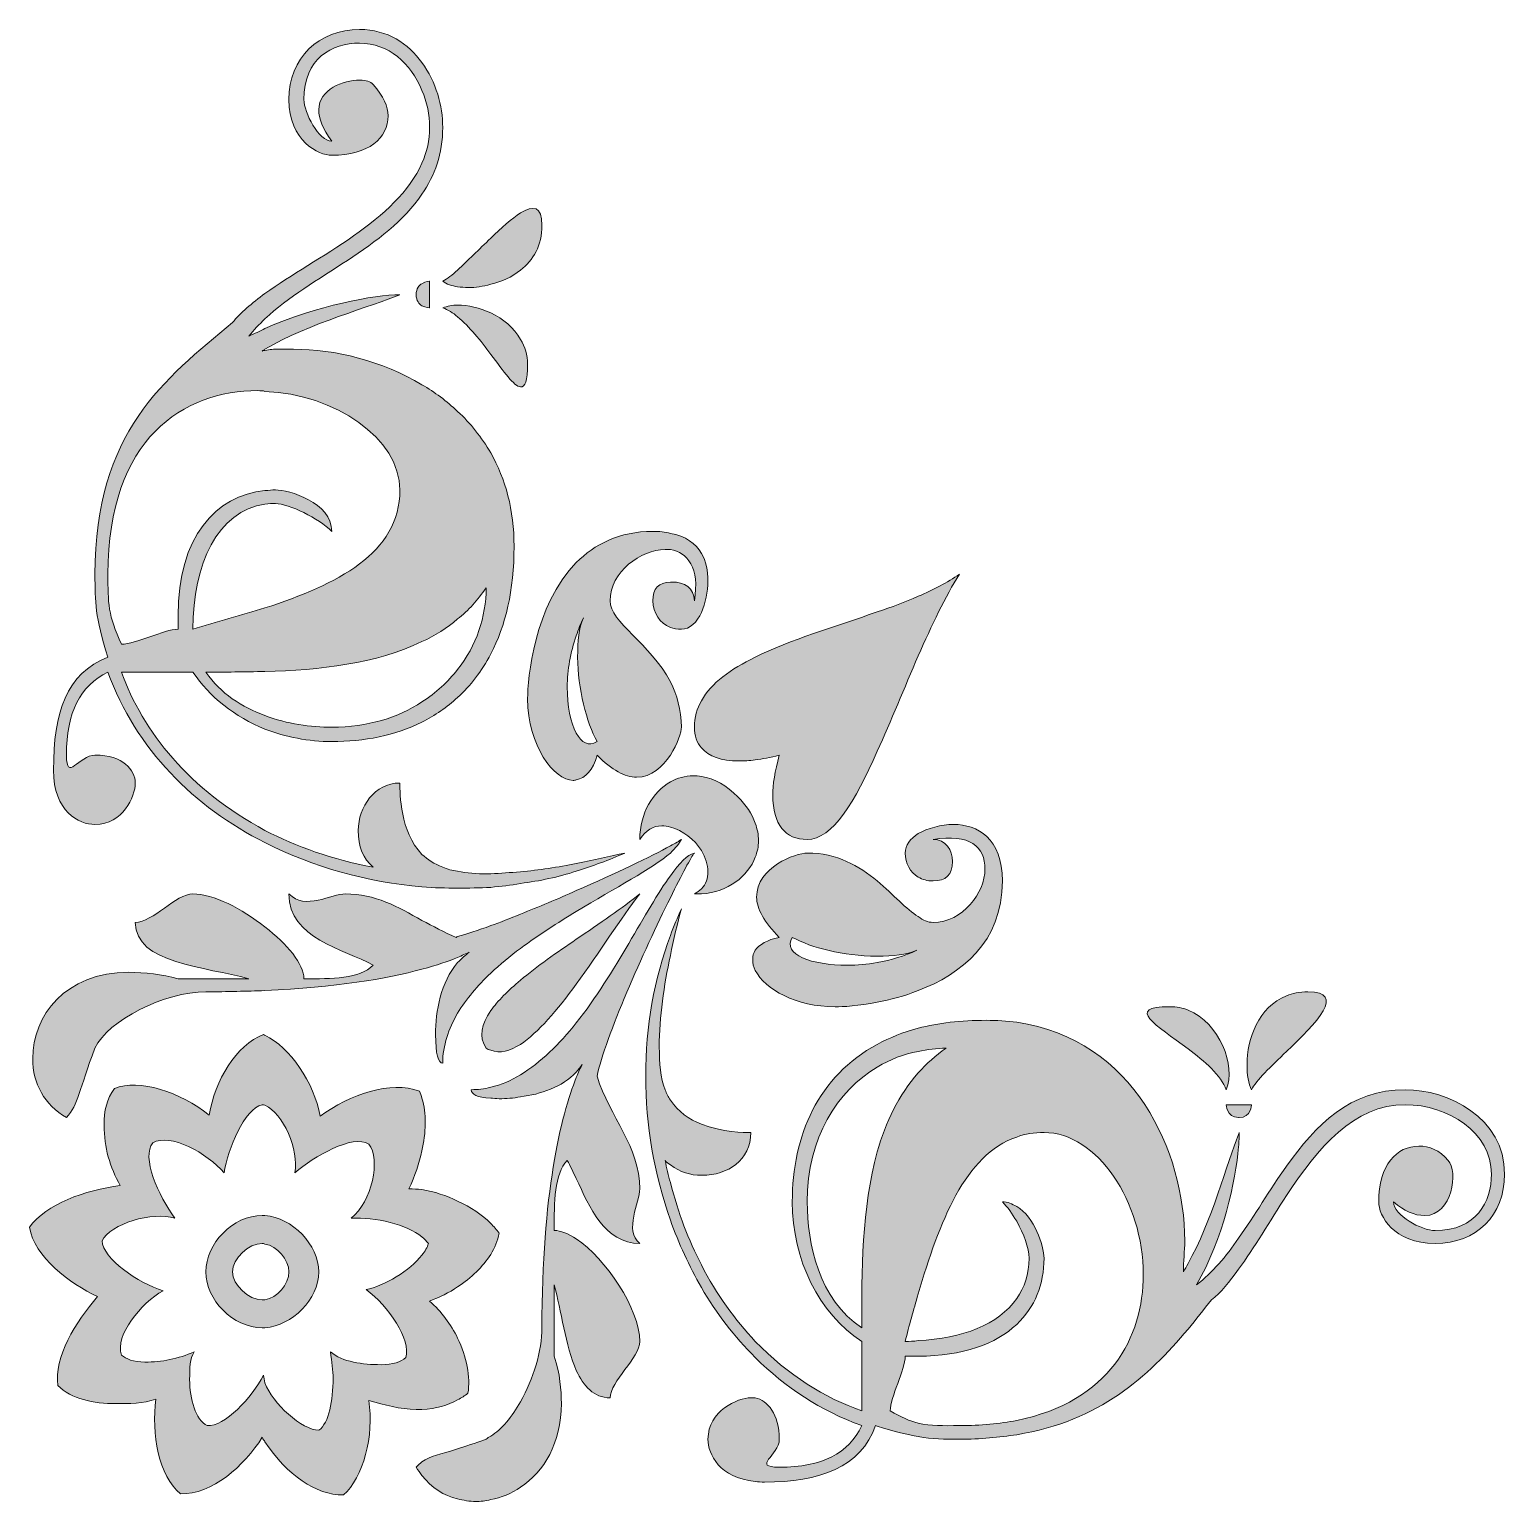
# Model space of a CAD drawing. Header units: inches. Extents: x -312 to 907, y -188 to 1029.
import ezdxf

# ---------------------------------------------------------------- set-up
doc = ezdxf.new("R2010")
doc.units = ezdxf.units.IN
doc.header["$MEASUREMENT"] = 0
doc.layers.add('图层 1', color=7, linetype='Continuous')

# ---------------------------------------------------------------- blocks, each defined once
blk = doc.blocks.new('block 2')
at = {"layer": '图层 1', "true_color": 0xffffff}
h = blk.add_hatch(color=7, dxfattribs=at)
h.dxf.hatch_style = 2
edge = h.paths.add_edge_path()
edge.add_spline(control_points=[(-258.3, 371.7), (-235.2, 371.7), (-225, 394.7), (-225, 406), (-225, 416.7), (-235.2, 429.1), (-258.3, 429.1), (-271.7, 429.1), (-281.9, 406), (-281.9, 429.1), (-281.9, 464.5), (-270.6, 486.5), (-247.6, 497.8), (-224.5, 433.9), (-176.2, 386.2), (-117.7, 356.7), (-77.5, 336.3), (-33, 323.9), (12.1, 320.2), (22.3, 319.1), (32, 319.1), (41.6, 319.1), (50.7, 319.1), (59.8, 319.1), (69, 319.6), (77.5, 320.7), (85.6, 321.2), (93.6, 322.9), (109.7, 325), (124.8, 328.2), (139.8, 333), (153.2, 337.3), (166.6, 342.2), (180, 348.1), (167.7, 345.4), (154.3, 342.2), (139.8, 339.5), (124.8, 336.3), (108.7, 334.1), (93.6, 332.5), (85.1, 332), (77, 331.4), (69, 330.9), (67.9, 330.9), (67.4, 330.9), (66.3, 330.9), (57.2, 330.9), (49.1, 331.4), (41.6, 333), (37.3, 333.6), (33, 334.7), (29.3, 336.3), (22.3, 339), (16.9, 342.7), (12.1, 347), (-6.1, 366.3), (-6.1, 396.9), (-6.1, 406), (-27.1, 406), (-40.5, 386.2), (-40.5, 366.8), (-40.5, 353.4), (-36.7, 343.2), (-28.1, 336.3), (-61.9, 342.7), (-92, 353.4), (-117.7, 366.8), (-180, 400.1), (-219.1, 448.9), (-236.3, 497.8), (-236.3, 497.8), (-177.3, 497.8), (-177.3, 497.8), (-163.9, 477.4), (-142.4, 460.7), (-117.7, 450.5), (-100.6, 444.1), (-81.8, 440.3), (-62.5, 440.3), (-35.6, 440.3), (-9.9, 445.2), (12.1, 456.4), (22.8, 461.8), (33, 468.8), (41.6, 476.8), (52.3, 486.5), (61.5, 498.3), (69, 512.8), (81.3, 535.8), (88.3, 565.3), (88.3, 601.8), (88.3, 631.9), (81.3, 657.6), (69, 679.1), (61.5, 692), (52.3, 703.7), (41.6, 713.4), (32.5, 722), (22.8, 729.5), (12.1, 735.4), (-20.6, 755.3), (-59.8, 764.9), (-94.1, 764.9), (-94.1, 764.9), (-106.5, 764.9), (-106.5, 764.9), (-110.2, 764.9), (-114, 764.9), (-117.7, 763.8), (-118.3, 763.8), (-119.3, 763.8), (-119.9, 763.3), (-119.3, 763.8), (-118.3, 764.4), (-117.7, 764.9), (-81.8, 786.4), (-28.7, 800.3), (-6.1, 810), (-27.1, 810), (-74.8, 800.9), (-117.7, 782.1), (-122, 779.9), (-126.3, 777.8), (-131.1, 775.6), (-126.8, 781), (-122.6, 785.3), (-117.7, 790.1), (-79.6, 825.5), (-17.4, 849.1), (12.1, 893.1), (22.8, 908.7), (29.3, 926.4), (29.3, 948.4), (29.3, 966.1), (23.9, 985.9), (12.1, 1002), (0.8, 1017.6), (-16.3, 1029.4), (-39.4, 1029.4), (-73.2, 1029.4), (-97.9, 1005.8), (-97.9, 971.4), (-97.9, 937.1), (-73.2, 925.3), (-62.5, 925.3), (-31.9, 925.3), (-15.8, 939.8), (-15.8, 958), (-15.8, 965.6), (-19.6, 974.1), (-28.1, 983.8), (-30.3, 986.5), (-34, 987.5), (-39.4, 987.5), (-52.8, 987.5), (-73.2, 980), (-73.2, 962.9), (-73.2, 955.9), (-70, 947.3), (-62.5, 937.1), (-73.2, 937.1), (-85.5, 960.7), (-85.5, 971.4), (-85.5, 1005.8), (-62.5, 1018.1), (-39.4, 1018.1), (-15.8, 1018.1), (3, 1001.5), (12.1, 979), (16.4, 969.3), (18.5, 959.1), (18.5, 948.4), (18.5, 937.7), (16.4, 928), (12.1, 918.9), (-8.3, 871.7), (-74.8, 841.6), (-117.7, 811), (-128.5, 803), (-138.1, 795), (-144.5, 786.9), (-200.9, 740.2), (-258.3, 696.2), (-258.3, 578.8), (-258.3, 555.2), (-258.3, 544.4), (-247.6, 510.1), (-281.9, 496.7), (-292.6, 464.5), (-292.6, 416.7), (-292.6, 382.4), (-271.7, 371.7), (-258.3, 371.7)], knot_values=[0, 0, 0, 0, 1, 1, 1, 2, 2, 2, 3, 3, 3, 4, 4, 4, 5, 5, 5, 6, 6, 6, 7, 7, 7, 8, 8, 8, 9, 9, 9, 10, 10, 10, 11, 11, 11, 12, 12, 12, 13, 13, 13, 14, 14, 14, 15, 15, 15, 16, 16, 16, 17, 17, 17, 18, 18, 18, 19, 19, 19, 20, 20, 20, 21, 21, 21, 22, 22, 22, 23, 23, 23, 24, 24, 24, 25, 25, 25, 26, 26, 26, 27, 27, 27, 28, 28, 28, 29, 29, 29, 30, 30, 30, 31, 31, 31, 32, 32, 32, 33, 33, 33, 34, 34, 34, 35, 35, 35, 36, 36, 36, 37, 37, 37, 38, 38, 38, 39, 39, 39, 40, 40, 40, 41, 41, 41, 42, 42, 42, 43, 43, 43, 44, 44, 44, 45, 45, 45, 46, 46, 46, 47, 47, 47, 48, 48, 48, 49, 49, 49, 50, 50, 50, 51, 51, 51, 52, 52, 52, 53, 53, 53, 54, 54, 54, 55, 55, 55, 56, 56, 56, 57, 57, 57, 58, 58, 58, 59, 59, 59, 60, 60, 60, 61, 61, 61, 62, 62, 62, 63, 63, 63, 64, 64, 64, 64], degree=3, periodic=1)
edge = h.paths.add_edge_path()
edge.add_spline(control_points=[(41.6, 541.7), (50.7, 548.7), (58.2, 557.3), (65.2, 567.5), (65.2, 543.3), (57.2, 519.7), (41.6, 499.9), (33.6, 489.7), (23.9, 480.6), (12.1, 473.1), (-7.8, 460.2), (-32.4, 452.2), (-62.5, 452.2), (-79.6, 452.2), (-99.5, 454.8), (-117.7, 461.8), (-136.5, 468.8), (-154.7, 480), (-166.5, 497.8), (-151, 497.8), (-134.4, 497.8), (-117.7, 498.3), (-72.7, 499.4), (-25.5, 504.7), (12.1, 523), (22.8, 527.8), (33, 534.2), (41.6, 541.7)], knot_values=[0, 0, 0, 0, 1, 1, 1, 2, 2, 2, 3, 3, 3, 4, 4, 4, 5, 5, 5, 6, 6, 6, 7, 7, 7, 8, 8, 8, 9, 9, 9, 9], degree=3, periodic=1)
edge = h.paths.add_edge_path()
edge.add_spline(control_points=[(-123.6, 730.6), (-121.5, 730.6), (-119.3, 730.6), (-117.7, 730), (-59.8, 727.9), (-6.1, 690.9), (-6.1, 648.5), (-6.1, 595.9), (-58.2, 570.2), (-117.7, 550.9), (-137, 545), (-158, 539.1), (-177.3, 533.2), (-177.3, 586.8), (-156.9, 631.3), (-117.7, 636.7), (-114.5, 637.2), (-111.8, 637.2), (-109.1, 637.2), (-97.9, 637.2), (-73.2, 624.9), (-62.5, 614.2), (-62.5, 638.3), (-97.9, 648.5), (-109.1, 648.5), (-111.8, 648.5), (-114.5, 648), (-117.7, 648), (-158.5, 643.7), (-189.6, 609.9), (-189.6, 544.4), (-189.6, 544.4), (-189.6, 533.2), (-189.6, 533.2), (-200.9, 533.2), (-225, 520.8), (-236.3, 520.8), (-247.6, 544.4), (-247.6, 555.2), (-247.6, 578.8), (-247.6, 691.4), (-184.8, 730.6), (-123.6, 730.6)], knot_values=[0, 0, 0, 0, 1, 1, 1, 2, 2, 2, 3, 3, 3, 4, 4, 4, 5, 5, 5, 6, 6, 6, 7, 7, 7, 8, 8, 8, 9, 9, 9, 10, 10, 10, 11, 11, 11, 12, 12, 12, 13, 13, 13, 14, 14, 14, 14], degree=3, periodic=1)
h = blk.add_hatch(color=7, dxfattribs=at)
h.dxf.hatch_style = 2
edge = h.paths.add_edge_path()
edge.add_spline(control_points=[(41.6, 816.4), (44.3, 816.4), (47.5, 815.9), (50.2, 815.9), (56.6, 815.9), (62.5, 816.9), (69, 818.6), (78.1, 820.7), (86.7, 824.5), (93.6, 830.4), (104.4, 838.4), (111.3, 850.7), (111.3, 867.4), (111.3, 883.5), (104.4, 884), (93.6, 877.6), (86.7, 873.3), (77.5, 865.2), (69, 856.7), (59.3, 847.5), (49.7, 837.9), (41.6, 830.4), (37.3, 826.6), (33, 822.8), (29.3, 821.2), (32.5, 818.6), (36.8, 817.5), (41.6, 816.4)], knot_values=[0, 0, 0, 0, 1, 1, 1, 2, 2, 2, 3, 3, 3, 4, 4, 4, 5, 5, 5, 6, 6, 6, 7, 7, 7, 8, 8, 8, 9, 9, 9, 9], degree=3, periodic=1)
h = blk.add_hatch(color=7, dxfattribs=at)
h.dxf.hatch_style = 2
edge = h.paths.add_edge_path()
edge.add_spline(control_points=[(7.3, 810), (7.3, 805.1), (10, 801.9), (12.1, 800.9), (15.3, 799.2), (18.5, 799.2), (18.5, 799.2), (18.5, 799.2), (18.5, 821.2), (18.5, 821.2), (18.5, 821.2), (15.3, 821.2), (12.1, 819.1), (10, 818), (7.3, 815.3), (7.3, 810)], knot_values=[0, 0, 0, 0, 1, 1, 1, 2, 2, 2, 3, 3, 3, 4, 4, 4, 5, 5, 5, 5], degree=3, periodic=1)
h = blk.add_hatch(color=7, dxfattribs=at)
h.dxf.hatch_style = 2
edge = h.paths.add_edge_path()
edge.add_spline(control_points=[(69, 795), (59.8, 799.2), (50.2, 801.4), (41.6, 801.4), (37.3, 801.4), (33, 800.3), (29.3, 799.2), (33.6, 797.6), (37.9, 795), (41.6, 791.7), (51.3, 783.7), (60.9, 771.9), (69, 760.6), (79.7, 746.7), (88.3, 733.8), (93.6, 733.8), (97.4, 733.3), (99.5, 738.6), (99.5, 752.6), (99.5, 760.1), (97.4, 767), (93.6, 773), (88.3, 782.6), (79.2, 790.1), (69, 795)], knot_values=[0, 0, 0, 0, 1, 1, 1, 2, 2, 2, 3, 3, 3, 4, 4, 4, 5, 5, 5, 6, 6, 6, 7, 7, 7, 8, 8, 8, 8], degree=3, periodic=1)
h = blk.add_hatch(color=7, dxfattribs=at)
h.dxf.hatch_style = 2
edge = h.paths.add_edge_path()
edge.add_spline(control_points=[(137.1, 408.2), (138.2, 408.2), (138.7, 408.2), (139.8, 408.7), (147.3, 409.8), (153.7, 416.7), (156.9, 429.1), (169.3, 416.7), (180, 410.8), (189.7, 410.8), (202, 410.8), (211.1, 419.4), (217.6, 429.1), (223.5, 438.2), (226.7, 448.4), (226.7, 452.2), (226.7, 466.6), (222.9, 479), (217.6, 489.7), (200.9, 521.4), (167.7, 539.1), (167.7, 556.8), (167.7, 580.9), (193.4, 599.1), (213.3, 599.1), (214.3, 599.1), (216, 599.1), (217.6, 599.1), (231.5, 597), (242.2, 584.1), (237.4, 556.8), (237.4, 567.5), (228.8, 572.3), (219.2, 572.3), (218.6, 572.3), (218.1, 572.3), (217.6, 572.3), (207.9, 571.8), (203.1, 567), (203.1, 556.8), (203.1, 546.6), (209, 538), (217.6, 534.8), (220.2, 533.7), (223.5, 533.2), (226.7, 533.2), (233.7, 533.2), (239.6, 539.1), (243.3, 547.1), (246.5, 554.6), (248.7, 564.3), (248.7, 573.4), (248.7, 581.4), (247.1, 589.5), (243.3, 595.9), (238.5, 604), (230.4, 610.4), (217.6, 612.5), (213.3, 613.6), (208.4, 614.2), (203.1, 614.2), (175.2, 614.2), (154.8, 603.4), (139.8, 588.4), (104.9, 553), (99.5, 491.8), (99.5, 475.8), (99.5, 436.6), (121.5, 408.2), (137.1, 408.2)], knot_values=[0, 0, 0, 0, 1, 1, 1, 2, 2, 2, 3, 3, 3, 4, 4, 4, 5, 5, 5, 6, 6, 6, 7, 7, 7, 8, 8, 8, 9, 9, 9, 10, 10, 10, 11, 11, 11, 12, 12, 12, 13, 13, 13, 14, 14, 14, 15, 15, 15, 16, 16, 16, 17, 17, 17, 18, 18, 18, 19, 19, 19, 20, 20, 20, 21, 21, 21, 22, 22, 22, 23, 23, 23, 23], degree=3, periodic=1)
edge = h.paths.add_edge_path()
edge.add_spline(control_points=[(139.8, 527.8), (141.4, 533.2), (143.5, 538), (145.7, 542.8), (141.9, 534.2), (140.9, 523.5), (140.9, 510.1), (140.9, 484.3), (148.4, 455.9), (156.9, 440.3), (150, 436.1), (144.1, 439.3), (139.8, 447.3), (134.9, 455.9), (132.3, 469.9), (132.3, 485.4), (132.3, 499.9), (134.9, 513.8), (139.8, 527.8)], knot_values=[0, 0, 0, 0, 1, 1, 1, 2, 2, 2, 3, 3, 3, 4, 4, 4, 5, 5, 5, 6, 6, 6, 6], degree=3, periodic=1)
h = blk.add_hatch(color=7, dxfattribs=at)
h.dxf.hatch_style = 2
edge = h.paths.add_edge_path()
edge.add_spline(control_points=[(237.4, 452.2), (237.4, 445.2), (239.6, 439.3), (243.3, 435), (249.2, 428), (259.4, 424.3), (274.4, 424.3), (278.2, 424.3), (283, 424.3), (287.8, 425.3), (293.7, 425.9), (300.2, 426.9), (307.7, 429.1), (303.9, 415.7), (302.3, 404.9), (302.3, 395.8), (302.3, 371.7), (312.5, 359.3), (330.8, 359.3), (351.7, 359.3), (370.5, 391), (388.7, 432.3), (400, 457), (411.2, 484.9), (422.5, 511.2), (433.8, 536.4), (445, 560.5), (456.8, 578.8), (446.6, 571.8), (435.4, 565.9), (422.5, 560.5), (411.8, 555.7), (400.5, 551.4), (388.7, 547.6), (353.8, 535.3), (316.8, 524.6), (287.8, 510.1), (267.5, 500.4), (251.4, 488.6), (243.3, 474.1), (239.6, 467.7), (237.4, 460.2), (237.4, 452.2)], knot_values=[0, 0, 0, 0, 1, 1, 1, 2, 2, 2, 3, 3, 3, 4, 4, 4, 5, 5, 5, 6, 6, 6, 7, 7, 7, 8, 8, 8, 9, 9, 9, 10, 10, 10, 11, 11, 11, 12, 12, 12, 13, 13, 13, 14, 14, 14, 14], degree=3, periodic=1)
h = blk.add_hatch(color=7, dxfattribs=at)
h.dxf.hatch_style = 2
edge = h.paths.add_edge_path()
edge.add_spline(control_points=[(237.4, 314.3), (239.6, 314.3), (241.2, 314.3), (243.3, 314.3), (265.3, 315.9), (281.9, 328.8), (287.8, 344.8), (289.5, 349.1), (290.5, 353.4), (290.5, 358.3), (290.5, 363.1), (289.5, 367.9), (287.8, 372.8), (285.2, 380.3), (280.3, 387.8), (273.4, 394.7), (264.2, 403.9), (254, 409.8), (243.3, 411.4), (241.2, 411.9), (238.5, 411.9), (236.3, 411.9), (229.9, 411.9), (223.5, 410.3), (217.6, 407.1), (203.1, 398.5), (192.3, 381.3), (192.3, 359.3), (197.2, 366.9), (203.1, 370.6), (210.6, 370.6), (212.7, 370.6), (215.4, 370.1), (217.6, 369.5), (227.8, 366.9), (237.4, 359.3), (243.3, 350.2), (246.5, 344.3), (248.7, 338.4), (248.7, 332.5), (248.7, 327.2), (247.1, 322.3), (243.3, 318.6), (241.7, 317), (239.6, 315.4), (237.4, 314.3)], knot_values=[0, 0, 0, 0, 1, 1, 1, 2, 2, 2, 3, 3, 3, 4, 4, 4, 5, 5, 5, 6, 6, 6, 7, 7, 7, 8, 8, 8, 9, 9, 9, 10, 10, 10, 11, 11, 11, 12, 12, 12, 13, 13, 13, 14, 14, 14, 15, 15, 15, 15], degree=3, periodic=1)
h = blk.add_hatch(color=7, dxfattribs=at)
h.dxf.hatch_style = 2
edge = h.paths.add_edge_path()
edge.add_spline(control_points=[(422.5, 364.2), (416.1, 359.9), (411.8, 354.5), (411.8, 348.1), (411.8, 339.5), (416.1, 332), (422.5, 328.2), (426.3, 326.1), (430, 325), (434.8, 325), (445.6, 325), (450.9, 329.8), (450.9, 341.1), (450.9, 350.8), (445.6, 359.3), (434.8, 359.3), (465.4, 364.2), (477.8, 353.4), (477.8, 334.7), (477.8, 315.4), (459.5, 290.7), (434.8, 290.7), (430.5, 290.7), (426.8, 292.3), (422.5, 295.5), (412.8, 301.4), (402.1, 313.7), (388.7, 325), (373.7, 337.3), (355.4, 348.1), (330.8, 348.1), (321.1, 348.1), (288.9, 336.3), (288.9, 311.6), (288.9, 301.9), (295.4, 290.7), (307.7, 278.3), (297.5, 276.2), (291.1, 272.4), (287.8, 267.6), (286.2, 265.4), (285.7, 262.8), (285.7, 260.1), (285.7, 256.9), (286.2, 253.7), (287.8, 251), (295.9, 235.4), (321.6, 220.9), (353.8, 220.9), (360.3, 220.9), (373.1, 221.5), (388.7, 224.7), (399.4, 226.8), (411.2, 229.5), (422.5, 234.3), (457.9, 247.8), (492.2, 274), (492.2, 325), (492.2, 360.4), (471.3, 371.7), (452, 371.7), (441.3, 371.7), (430.5, 368.5), (422.5, 364.2)], knot_values=[0, 0, 0, 0, 1, 1, 1, 2, 2, 2, 3, 3, 3, 4, 4, 4, 5, 5, 5, 6, 6, 6, 7, 7, 7, 8, 8, 8, 9, 9, 9, 10, 10, 10, 11, 11, 11, 12, 12, 12, 13, 13, 13, 14, 14, 14, 15, 15, 15, 16, 16, 16, 17, 17, 17, 18, 18, 18, 19, 19, 19, 20, 20, 20, 21, 21, 21, 21], degree=3, periodic=1)
edge = h.paths.add_edge_path()
edge.add_spline(control_points=[(388.7, 257.4), (380.1, 255.8), (372.1, 255.3), (364, 255.3), (334.5, 255.3), (309.8, 263.8), (318.4, 278.3), (334.5, 269.7), (360.3, 262.8), (388.2, 262.8), (388.7, 262.8), (388.7, 262.8), (388.7, 262.8), (402.1, 262.8), (412.8, 263.8), (421.4, 267.6), (411.2, 262.8), (400, 259.6), (388.7, 257.4)], knot_values=[0, 0, 0, 0, 1, 1, 1, 2, 2, 2, 3, 3, 3, 4, 4, 4, 5, 5, 5, 6, 6, 6, 6], degree=3, periodic=1)
h = blk.add_hatch(color=7, dxfattribs=at)
h.dxf.hatch_style = 2
edge = h.paths.add_edge_path()
edge.add_spline(control_points=[(-281.9, 129.2), (-271.7, 139.9), (-271.7, 152.3), (-258.3, 186.6), (-247.6, 209.7), (-200.9, 233.3), (-166.5, 233.3), (-148.8, 233.3), (-132.7, 233.8), (-117.7, 234.3), (-59.3, 237), (-16.9, 244), (12.1, 252), (24.4, 255.3), (34.1, 258.5), (41.6, 261.7), (45.4, 263.3), (48.6, 264.9), (51.3, 266), (48, 263.8), (44.8, 260.6), (41.6, 257.4), (27.7, 241.3), (23.4, 217.2), (23.4, 197.9), (23.4, 181.8), (25.5, 174.3), (29.3, 174.3), (29.3, 188.7), (34.1, 202.7), (41.6, 215.6), (48.6, 227.4), (58.2, 238.1), (69, 248.8), (76.5, 255.8), (85.1, 262.8), (93.6, 269.2), (108.7, 280.5), (124.2, 290.1), (139.8, 299.8), (172, 319.1), (202.5, 335.2), (217.6, 348.1), (221.9, 352.4), (225.1, 356.1), (226.7, 359.3), (225.1, 358.3), (221.9, 356.1), (217.6, 354), (202, 345.4), (172, 330.9), (139.8, 317), (124.2, 310), (108.7, 303.6), (93.6, 297.6), (85.1, 293.9), (76.5, 290.7), (69, 288), (58.8, 284.2), (49.1, 281), (41.6, 278.9), (41.1, 278.9), (41.1, 278.9), (40.5, 278.3), (30.3, 282.6), (21.2, 287.5), (12.1, 292.3), (-7.8, 303.6), (-26.5, 314.3), (-51.2, 314.3), (-62.5, 314.3), (-84.5, 300.3), (-97.9, 314.3), (-97.9, 277.3), (-52.8, 268.7), (-28.1, 255.3), (-39.4, 244), (-62.5, 244), (-85.5, 244), (-85.5, 256.3), (-99.5, 273), (-117.7, 286.9), (-136.5, 301.9), (-160.6, 314.3), (-177.3, 314.3), (-191.2, 314.3), (-210.5, 290.7), (-225, 290.7), (-225, 256.3), (-166.5, 254.2), (-131.1, 244), (-131.1, 244), (-189.6, 244), (-189.6, 244), (-203, 247.8), (-217, 249.4), (-230.4, 249.4), (-283, 249.4), (-309.8, 213.4), (-309.8, 178), (-309.8, 157.1), (-300.1, 139.9), (-281.9, 129.2)], knot_values=[0, 0, 0, 0, 1, 1, 1, 2, 2, 2, 3, 3, 3, 4, 4, 4, 5, 5, 5, 6, 6, 6, 7, 7, 7, 8, 8, 8, 9, 9, 9, 10, 10, 10, 11, 11, 11, 12, 12, 12, 13, 13, 13, 14, 14, 14, 15, 15, 15, 16, 16, 16, 17, 17, 17, 18, 18, 18, 19, 19, 19, 20, 20, 20, 21, 21, 21, 22, 22, 22, 23, 23, 23, 24, 24, 24, 25, 25, 25, 26, 26, 26, 27, 27, 27, 28, 28, 28, 29, 29, 29, 30, 30, 30, 31, 31, 31, 32, 32, 32, 33, 33, 33, 34, 34, 34, 34], degree=3, periodic=1)
h = blk.add_hatch(color=7, dxfattribs=at)
h.dxf.hatch_style = 2
edge = h.paths.add_edge_path()
edge.add_spline(control_points=[(156.9, 163.5), (163.9, 195.7), (195.6, 267.1), (217.6, 311.1), (227.2, 330.4), (234.7, 344.8), (237.4, 348.1), (231.5, 346.5), (225.1, 340), (217.6, 329.3), (197.2, 301.4), (172, 248.3), (139.8, 207.5), (125.8, 189.8), (110.3, 174.8), (93.6, 164.6), (85.6, 159.8), (77.5, 156), (69, 154.4), (63.6, 152.8), (58.2, 152.3), (52.9, 152.3), (52.9, 148.5), (57.7, 145.8), (69, 145.3), (71.1, 145.3), (73.3, 144.8), (75.9, 144.8), (81.8, 144.8), (87.7, 145.3), (93.6, 146.4), (110.3, 148.5), (128, 154.4), (139.8, 166.8), (141.4, 168.9), (143, 171), (144.6, 173.2), (143, 170), (141.4, 166.8), (139.8, 162.5), (126.9, 130.8), (111.3, 65.4), (111.3, -44.6), (111.3, -63.9), (104.4, -87), (93.6, -105.8), (86.7, -118.1), (78.1, -128.9), (69, -134.2), (67.4, -135.3), (66.3, -135.8), (65.2, -136.9), (55.6, -140.1), (48, -142.8), (41.6, -144.9), (27.1, -149.2), (19.1, -150.8), (12.1, -155.7), (10.5, -156.7), (8.9, -158.4), (7.3, -160), (8.9, -162.6), (10.5, -164.8), (12.1, -166.9), (20.1, -177.1), (30.3, -183.6), (41.6, -186.2), (46.4, -187.3), (51.3, -188.4), (56.6, -188.4), (60.4, -188.4), (64.7, -187.9), (69, -186.8), (77.5, -185.2), (86.1, -182), (93.6, -176.6), (113, -163.7), (127.4, -140.1), (127.4, -107.4), (127.4, -96.1), (126.4, -82.7), (121.5, -68.2), (121.5, -68.2), (121.5, -9.2), (121.5, -9.2), (127.4, -30.1), (130.7, -59.6), (139.8, -80), (145.7, -92.9), (154.3, -102.6), (167.7, -102.6), (167.7, -89.2), (192.3, -69.3), (192.3, -55.9), (192.3, -29.1), (163.9, 12.8), (139.8, 28.9), (133.3, 33.2), (126.9, 35.8), (121.5, 35.8), (121.5, 59.5), (121.5, 82.5), (132.3, 93.8), (134.9, 89.5), (137.1, 84.1), (139.8, 78.8), (150.5, 55.2), (163.4, 25.1), (192.3, 25.1), (178.9, 35.8), (192.3, 59.5), (192.3, 70.2), (192.3, 105.6), (167.7, 129.2), (156.9, 163.5)], knot_values=[0, 0, 0, 0, 1, 1, 1, 2, 2, 2, 3, 3, 3, 4, 4, 4, 5, 5, 5, 6, 6, 6, 7, 7, 7, 8, 8, 8, 9, 9, 9, 10, 10, 10, 11, 11, 11, 12, 12, 12, 13, 13, 13, 14, 14, 14, 15, 15, 15, 16, 16, 16, 17, 17, 17, 18, 18, 18, 19, 19, 19, 20, 20, 20, 21, 21, 21, 22, 22, 22, 23, 23, 23, 24, 24, 24, 25, 25, 25, 26, 26, 26, 27, 27, 27, 28, 28, 28, 29, 29, 29, 30, 30, 30, 31, 31, 31, 32, 32, 32, 33, 33, 33, 34, 34, 34, 35, 35, 35, 36, 36, 36, 37, 37, 37, 38, 38, 38, 38], degree=3, periodic=1)
h = blk.add_hatch(color=7, dxfattribs=at)
h.dxf.hatch_style = 2
edge = h.paths.add_edge_path()
edge.add_spline(control_points=[(93.6, 189.8), (108.1, 199.5), (124.2, 218.2), (139.8, 239.7), (158.6, 265.4), (176.8, 294.4), (192.3, 314.3), (177.9, 302.5), (159.1, 290.1), (139.8, 276.7), (123.7, 266), (107.1, 254.2), (93.6, 242.9), (83.4, 234.3), (74.9, 225.8), (69, 217.7), (61.5, 206.4), (58.8, 196.3), (65.2, 186.6), (66.3, 186.1), (67.4, 185), (69, 185), (76.5, 181.8), (85.1, 184.5), (93.6, 189.8)], knot_values=[0, 0, 0, 0, 1, 1, 1, 2, 2, 2, 3, 3, 3, 4, 4, 4, 5, 5, 5, 6, 6, 6, 7, 7, 7, 8, 8, 8, 8], degree=3, periodic=1)
h = blk.add_hatch(color=7, dxfattribs=at)
h.dxf.hatch_style = 2
edge = h.paths.add_edge_path()
edge.add_spline(control_points=[(422.5, 203.2), (410.2, 200), (398.9, 195.2), (388.7, 189.8), (339.9, 163.5), (318.4, 114.2), (318.4, 59.5), (318.4, 11.7), (340.4, -32.8), (375.8, -55.9), (375.8, -55.9), (375.8, -113.3), (375.8, -113.3), (345.8, -103.1), (314.7, -83.8), (287.8, -55.9), (271.2, -38.2), (255.7, -17.3), (243.3, 7.4), (232.6, 27.8), (224, 50.3), (217.6, 75.5), (216, 81.5), (214.3, 87.4), (213.3, 93.8), (214.3, 92.2), (216, 91.1), (217.6, 90), (225.6, 84.1), (234.2, 81.5), (243.3, 81.5), (243.3, 81.5), (243.9, 81.5), (243.9, 81.5), (264.8, 81.5), (284.1, 93.8), (284.1, 116.9), (278.7, 116.9), (260.5, 116.9), (243.3, 123.8), (233.1, 127.6), (224, 134), (217.6, 143.7), (216, 146.4), (214.3, 149), (213.3, 152.3), (209.5, 161.9), (208.4, 174.3), (208.4, 187.7), (208.4, 212.3), (212.2, 238.6), (217.6, 263.3), (220.2, 276.7), (223.5, 290.1), (226.7, 301.9), (223.5, 294.4), (220.2, 287.5), (217.6, 279.9), (204.2, 244), (197.2, 204.8), (197.2, 163.5), (197.2, 123.3), (204.2, 82.5), (217.6, 44.4), (224.5, 25.1), (233.1, 6.3), (243.3, -11.4), (255.7, -32.8), (270.7, -52.1), (287.8, -69.3), (312.5, -94), (342, -113.3), (375.8, -125.6), (365.1, -148.7), (343.1, -160), (307.7, -160), (284.1, -160), (307.7, -150.3), (307.7, -136.9), (307.7, -116), (298, -104.7), (287.8, -102.6), (286.8, -102.6), (285.2, -102.6), (284.1, -102.6), (273.4, -102.6), (248.7, -113.3), (248.7, -136.9), (248.7, -149.2), (258.3, -169.1), (287.8, -171.8), (290, -172.3), (292.7, -172.3), (295.4, -172.3), (340.4, -172.3), (375.8, -160), (387.1, -125.6), (387.6, -125.6), (388.2, -126.2), (388.7, -126.2), (403.2, -130.5), (413.9, -133.1), (422.5, -134.7), (434.3, -136.9), (444, -136.9), (456.8, -136.9), (474, -136.9), (489.6, -135.3), (504, -133.1), (572.7, -121.9), (612.4, -85.4), (645.7, -45.7), (652.6, -37.6), (658.5, -29.6), (665, -21.6), (673, -15.7), (680, -6.5), (687.5, 3.7), (700.4, 21.4), (713.3, 43.4), (727.2, 64.8), (753, 104), (783, 139.9), (825.4, 139.9), (860.8, 139.9), (896.7, 116.9), (896.7, 82.5), (896.7, 59.5), (884.4, 35.8), (850.1, 35.8), (838.8, 35.8), (815.7, 48.2), (815.7, 59.5), (824.3, 51.9), (832.9, 48.2), (841.5, 48.2), (864.5, 48.2), (869.4, 85.2), (860.8, 93.8), (853.8, 102.4), (845.2, 105.6), (836.7, 105.6), (818.4, 105.6), (803.4, 90), (803.4, 59.5), (803.4, 48.2), (815.7, 25.1), (850.1, 25.1), (884.4, 25.1), (907.5, 48.2), (907.5, 82.5), (907.5, 129.2), (860.8, 152.3), (825.4, 152.3), (779.8, 152.3), (751.4, 123.3), (727.2, 89), (713.3, 69.6), (700.9, 48.2), (687.5, 29.4), (677.3, 14.4), (666.1, 1), (652.6, -9.2), (674.6, 28.3), (685.4, 77.2), (687.5, 105.1), (688, 109.3), (688, 113.6), (688, 116.9), (688, 116.3), (688, 115.8), (687.5, 115.3), (678.4, 92.7), (665, 42.3), (645.7, 8.5), (644.6, 5.8), (643, 3.7), (641.9, 1.5), (641.9, 10.1), (643, 18.7), (643, 27.3), (643, 100.8), (601.1, 194.1), (504, 208.1), (496, 209.1), (487.4, 209.7), (478.8, 209.7), (457.9, 209.7), (439.1, 207.5), (422.5, 203.2)], knot_values=[0, 0, 0, 0, 1, 1, 1, 2, 2, 2, 3, 3, 3, 4, 4, 4, 5, 5, 5, 6, 6, 6, 7, 7, 7, 8, 8, 8, 9, 9, 9, 10, 10, 10, 11, 11, 11, 12, 12, 12, 13, 13, 13, 14, 14, 14, 15, 15, 15, 16, 16, 16, 17, 17, 17, 18, 18, 18, 19, 19, 19, 20, 20, 20, 21, 21, 21, 22, 22, 22, 23, 23, 23, 24, 24, 24, 25, 25, 25, 26, 26, 26, 27, 27, 27, 28, 28, 28, 29, 29, 29, 30, 30, 30, 31, 31, 31, 32, 32, 32, 33, 33, 33, 34, 34, 34, 35, 35, 35, 36, 36, 36, 37, 37, 37, 38, 38, 38, 39, 39, 39, 40, 40, 40, 41, 41, 41, 42, 42, 42, 43, 43, 43, 44, 44, 44, 45, 45, 45, 46, 46, 46, 47, 47, 47, 48, 48, 48, 49, 49, 49, 50, 50, 50, 51, 51, 51, 52, 52, 52, 53, 53, 53, 54, 54, 54, 55, 55, 55, 56, 56, 56, 57, 57, 57, 58, 58, 58, 59, 59, 59, 60, 60, 60, 61, 61, 61, 62, 62, 62, 63, 63, 63, 63], degree=3, periodic=1)
edge = h.paths.add_edge_path()
edge.add_spline(control_points=[(375.8, -44.6), (340.4, -21.6), (330.8, 25.1), (330.8, 59.5), (330.8, 112.6), (355.4, 151.2), (388.7, 171), (399.4, 177.5), (410.7, 181.8), (422.5, 183.9), (430, 185.5), (438.1, 186.6), (445.6, 186.6), (437, 180.7), (429.5, 173.7), (422.5, 166.2), (406.4, 148), (395.7, 125.4), (388.7, 100.8), (375.8, 54.6), (375.8, 1), (375.8, -44.6)], knot_values=[0, 0, 0, 0, 1, 1, 1, 2, 2, 2, 3, 3, 3, 4, 4, 4, 5, 5, 5, 6, 6, 6, 7, 7, 7, 7], degree=3, periodic=1)
edge = h.paths.add_edge_path()
edge.add_spline(control_points=[(526.6, 116.9), (570.6, 116.9), (608.7, 59.5), (608.7, -0.6), (608.7, -52.7), (580.8, -105.8), (504, -121.3), (490.1, -124), (474.5, -125.6), (456.8, -125.6), (442.9, -125.6), (433.2, -126.2), (422.5, -123.5), (415.5, -121.9), (408.5, -118.6), (399.4, -113.3), (399.4, -102.6), (411.8, -78.9), (411.8, -68.2), (411.8, -68.2), (422.5, -68.2), (422.5, -68.2), (459.5, -68.2), (486.9, -58), (504, -41.9), (519.1, -27.5), (526.6, -8.7), (526.6, 12.8), (526.6, 23.5), (518.5, 47.1), (504, 55.7), (500.3, 57.8), (496.5, 59.5), (492.2, 59.5), (496.5, 55.2), (500.3, 49.8), (504, 43.4), (509.9, 33.2), (514.2, 21.4), (514.2, 12.8), (514.2, -0.1), (510.5, -11.4), (504, -20.5), (489, -41.9), (459, -53.7), (422.5, -55.3), (418.7, -55.9), (415.5, -55.9), (411.8, -55.9), (415, -43), (418.7, -30.1), (422.5, -16.7), (440.2, 42.8), (461.1, 98.6), (504, 113.1), (511, 115.8), (518.5, 116.9), (526.6, 116.9)], knot_values=[0, 0, 0, 0, 1, 1, 1, 2, 2, 2, 3, 3, 3, 4, 4, 4, 5, 5, 5, 6, 6, 6, 7, 7, 7, 8, 8, 8, 9, 9, 9, 10, 10, 10, 11, 11, 11, 12, 12, 12, 13, 13, 13, 14, 14, 14, 15, 15, 15, 16, 16, 16, 17, 17, 17, 18, 18, 18, 19, 19, 19, 19], degree=3, periodic=1)
h = blk.add_hatch(color=7, dxfattribs=at)
h.dxf.hatch_style = 2
edge = h.paths.add_edge_path()
edge.add_spline(control_points=[(727.2, 183.9), (751.9, 207.5), (777.1, 233.3), (744.9, 233.3), (737.9, 233.3), (732, 232.2), (727.2, 230), (704.1, 220.9), (694.5, 194.1), (694.5, 173.2), (694.5, 164.6), (695.6, 157.1), (698.2, 152.3), (702, 159.8), (714.3, 171.6), (727.2, 183.9)], knot_values=[0, 0, 0, 0, 1, 1, 1, 2, 2, 2, 3, 3, 3, 4, 4, 4, 5, 5, 5, 5], degree=3, periodic=1)
h = blk.add_hatch(color=7, dxfattribs=at)
h.dxf.hatch_style = 2
edge = h.paths.add_edge_path()
edge.add_spline(control_points=[(645.7, 186.1), (659.6, 175.9), (673, 164.1), (677.3, 152.3), (685.4, 172.1), (672, 207.5), (645.7, 218.2), (641.4, 219.9), (636, 220.9), (630.7, 220.9), (593.1, 220.9), (619.4, 205.9), (645.7, 186.1)], knot_values=[0, 0, 0, 0, 1, 1, 1, 2, 2, 2, 3, 3, 3, 4, 4, 4, 4], degree=3, periodic=1)
h = blk.add_hatch(color=7, dxfattribs=at)
h.dxf.hatch_style = 2
edge = h.paths.add_edge_path()
edge.add_spline(control_points=[(7.3, -112.2), (8.9, -112.2), (10.5, -112.2), (12.1, -112.2), (23.9, -111.7), (33.6, -109), (41.6, -104.2), (44.8, -102.6), (47.5, -101), (50.2, -98.8), (52.3, -85.4), (49.1, -68.8), (41.6, -53.2), (36.2, -41.9), (28.2, -31.2), (18.5, -22.6), (26.6, -19.4), (34.6, -15.7), (41.6, -10.8), (52.9, -3.3), (62.5, 5.8), (69, 16), (72.2, 21.4), (74.9, 27.3), (75.9, 33.7), (73.8, 36.4), (71.6, 39.1), (69, 41.7), (62, 48.7), (52.3, 55.2), (41.6, 60), (32.5, 64.8), (22.3, 68), (12.1, 69.6), (8.3, 70.2), (5.1, 70.2), (1.4, 70.2), (6.2, 80.9), (10, 91.6), (12.1, 101.8), (13.7, 109.3), (14.8, 116.3), (14.8, 124.4), (14.8, 132.4), (14.2, 138.8), (12.1, 145.3), (11.6, 147.4), (11, 149), (10, 151.2), (-13.7, 159.8), (-47.4, 148.5), (-72.1, 130.3), (-77, 158.2), (-97.3, 187.7), (-117.7, 197.3), (-117.7, 197.3), (-118.3, 197.3), (-118.8, 197.9), (-141.9, 189.3), (-159, 159.8), (-163.9, 131.3), (-187.5, 150.1), (-221.8, 161.9), (-242.2, 153.3), (-248.6, 144.8), (-250.8, 135.1), (-250.8, 122.8), (-250.8, 104.5), (-245.9, 88.4), (-237.4, 72.9), (-266.9, 69.1), (-298.5, 57.8), (-312.5, 38.5), (-308.7, 13.8), (-279.2, -8.1), (-256.1, -18.9), (-274.4, -39.8), (-292.6, -69.3), (-288.9, -92.4), (-278.1, -103.6), (-259.4, -107.4), (-241.1, -107.4), (-230.4, -107.4), (-218, -107.4), (-207.9, -103.6), (-211.6, -132.1), (-205.7, -167.5), (-187.5, -182), (-161.7, -183), (-134.9, -158.9), (-119.9, -135.3), (-119.3, -136.9), (-118.3, -138), (-117.7, -139), (-99.5, -166.4), (-75.9, -183), (-52.8, -183), (-36.7, -168.5), (-27.1, -134.2), (-31.9, -104.7), (-18.5, -108.5), (-6.1, -112.2), (7.3, -112.2)], knot_values=[0, 0, 0, 0, 1, 1, 1, 2, 2, 2, 3, 3, 3, 4, 4, 4, 5, 5, 5, 6, 6, 6, 7, 7, 7, 8, 8, 8, 9, 9, 9, 10, 10, 10, 11, 11, 11, 12, 12, 12, 13, 13, 13, 14, 14, 14, 15, 15, 15, 16, 16, 16, 17, 17, 17, 18, 18, 18, 19, 19, 19, 20, 20, 20, 21, 21, 21, 22, 22, 22, 23, 23, 23, 24, 24, 24, 25, 25, 25, 26, 26, 26, 27, 27, 27, 28, 28, 28, 29, 29, 29, 30, 30, 30, 31, 31, 31, 32, 32, 32, 33, 33, 33, 34, 34, 34, 34], degree=3, periodic=1)
edge = h.paths.add_edge_path()
edge.add_spline(control_points=[(-61.4, -86.5), (-61.4, -104.7), (-64.6, -123.5), (-73.2, -129.4), (-86.6, -129.4), (-111.8, -107.4), (-117.7, -90.2), (-118.3, -88.1), (-118.8, -85.9), (-118.8, -83.8), (-128.5, -102.6), (-151.5, -126.7), (-165.5, -125.6), (-175.1, -120.8), (-180, -103.6), (-180, -87.5), (-180, -77.9), (-180, -70.4), (-176.2, -64.5), (-189.6, -70.4), (-203, -73.1), (-217, -73.1), (-226.6, -73.1), (-232.5, -70.4), (-236.3, -67.2), (-242.2, -51.1), (-220.2, -24.2), (-202, -14), (-221.8, -8.1), (-252.4, 12.8), (-252.4, 27.3), (-245.9, 41.2), (-210.5, 51.9), (-192.3, 46), (-205.7, 64.3), (-220.2, 97), (-210.5, 108.3), (-196.1, 116.9), (-165.5, 99.7), (-151.5, 83.6), (-148.3, 103.4), (-134.9, 136.2), (-119.9, 139.9), (-119.3, 139.9), (-118.3, 139.9), (-117.7, 139.4), (-102.7, 133), (-89.3, 102.4), (-93, 83.6), (-77, 97), (-45.3, 115.8), (-31.9, 107.2), (-21.7, 94.9), (-29.2, 59.5), (-46.4, 46), (-26.5, 47.1), (-0.2, 40.7), (12.1, 30.5), (14.2, 28.9), (15.9, 26.7), (17.5, 25.1), (16.4, 21.9), (14.8, 18.7), (12.1, 15.5), (2.4, 2.6), (-19.5, -10.3), (-34, -13), (-15.8, -26.4), (3.5, -54.8), (-1.3, -69.3), (-5.1, -73.1), (-12, -75.2), (-21.7, -75.2), (-36.7, -75.2), (-53.9, -73.1), (-63.5, -64.5), (-62.5, -73.1), (-61.4, -80), (-61.4, -86.5)], knot_values=[0, 0, 0, 0, 1, 1, 1, 2, 2, 2, 3, 3, 3, 4, 4, 4, 5, 5, 5, 6, 6, 6, 7, 7, 7, 8, 8, 8, 9, 9, 9, 10, 10, 10, 11, 11, 11, 12, 12, 12, 13, 13, 13, 14, 14, 14, 15, 15, 15, 16, 16, 16, 17, 17, 17, 18, 18, 18, 19, 19, 19, 20, 20, 20, 21, 21, 21, 22, 22, 22, 23, 23, 23, 24, 24, 24, 25, 25, 25, 26, 26, 26, 26], degree=3, periodic=1)
h = blk.add_hatch(color=7, dxfattribs=at)
h.dxf.hatch_style = 2
edge = h.paths.add_edge_path()
edge.add_spline(control_points=[(687.5, 129.2), (688, 129.2), (688, 129.2), (688, 129.2), (698.2, 129.2), (698.2, 139.9), (698.2, 139.9), (698.2, 139.9), (687.5, 139.9), (687.5, 139.9), (687.5, 139.9), (677.3, 139.9), (677.3, 139.9), (677.3, 139.9), (677.3, 129.7), (687.5, 129.2)], knot_values=[0, 0, 0, 0, 1, 1, 1, 2, 2, 2, 3, 3, 3, 4, 4, 4, 5, 5, 5, 5], degree=3, periodic=1)
h = blk.add_hatch(color=7, dxfattribs=at)
h.dxf.hatch_style = 2
edge = h.paths.add_edge_path()
edge.add_spline(control_points=[(-117.7, 48.2), (-118.3, 48.2), (-119.3, 48.2), (-119.9, 48.2), (-144.5, 48.2), (-166.5, 25.1), (-166.5, 1.5), (-166.5, -21.6), (-144.5, -44.6), (-119.9, -44.6), (-119.3, -44.6), (-118.3, -44.6), (-117.7, -44.6), (-95.2, -43), (-73.2, -21), (-73.2, 1.5), (-73.2, 24), (-95.2, 46.6), (-117.7, 48.2)], knot_values=[0, 0, 0, 0, 1, 1, 1, 2, 2, 2, 3, 3, 3, 4, 4, 4, 5, 5, 5, 6, 6, 6, 6], degree=3, periodic=1)
edge = h.paths.add_edge_path()
edge.add_spline(control_points=[(-117.7, -21.6), (-118.3, -21.6), (-119.3, -21.6), (-119.9, -21.6), (-131.1, -21.6), (-144.5, -9.2), (-144.5, 1.5), (-144.5, 12.8), (-131.1, 25.1), (-119.9, 25.1), (-119.3, 25.1), (-118.3, 25.1), (-117.7, 24.6), (-107.5, 23), (-97.9, 11.7), (-97.9, 1.5), (-97.9, -8.7), (-107.5, -19.9), (-117.7, -21.6)], knot_values=[0, 0, 0, 0, 1, 1, 1, 2, 2, 2, 3, 3, 3, 4, 4, 4, 5, 5, 5, 6, 6, 6, 6], degree=3, periodic=1)
at = {"layer": '图层 1', "lineweight": 0}
for points, knots in [([(-258.3, 371.7), (-235.2, 371.7), (-225, 394.7), (-225, 406), (-225, 416.7), (-235.2, 429.1), (-258.3, 429.1), (-271.7, 429.1), (-281.9, 406), (-281.9, 429.1), (-281.9, 464.5), (-270.6, 486.5), (-247.6, 497.8), (-224.5, 433.9), (-176.2, 386.2), (-117.7, 356.7), (-77.5, 336.3), (-33, 323.9), (12.1, 320.2), (22.3, 319.1), (32, 319.1), (41.6, 319.1), (50.7, 319.1), (59.8, 319.1), (69, 319.6), (77.5, 320.7), (85.6, 321.2), (93.6, 322.9), (109.7, 325), (124.8, 328.2), (139.8, 333), (153.2, 337.3), (166.6, 342.2), (180, 348.1), (167.7, 345.4), (154.3, 342.2), (139.8, 339.5), (124.8, 336.3), (108.7, 334.1), (93.6, 332.5), (85.1, 332), (77, 331.4), (69, 330.9), (67.9, 330.9), (67.4, 330.9), (66.3, 330.9), (57.2, 330.9), (49.1, 331.4), (41.6, 333), (37.3, 333.6), (33, 334.7), (29.3, 336.3), (22.3, 339), (16.9, 342.7), (12.1, 347), (-6.1, 366.3), (-6.1, 396.9), (-6.1, 406), (-27.1, 406), (-40.5, 386.2), (-40.5, 366.8), (-40.5, 353.4), (-36.7, 343.2), (-28.1, 336.3), (-61.9, 342.7), (-92, 353.4), (-117.7, 366.8), (-180, 400.1), (-219.1, 448.9), (-236.3, 497.8), (-236.3, 497.8), (-177.3, 497.8), (-177.3, 497.8), (-163.9, 477.4), (-142.4, 460.7), (-117.7, 450.5), (-100.6, 444.1), (-81.8, 440.3), (-62.5, 440.3), (-35.6, 440.3), (-9.9, 445.2), (12.1, 456.4), (22.8, 461.8), (33, 468.8), (41.6, 476.8), (52.3, 486.5), (61.5, 498.3), (69, 512.8), (81.3, 535.8), (88.3, 565.3), (88.3, 601.8), (88.3, 631.9), (81.3, 657.6), (69, 679.1), (61.5, 692), (52.3, 703.7), (41.6, 713.4), (32.5, 722), (22.8, 729.5), (12.1, 735.4), (-20.6, 755.3), (-59.8, 764.9), (-94.1, 764.9), (-94.1, 764.9), (-106.5, 764.9), (-106.5, 764.9), (-110.2, 764.9), (-114, 764.9), (-117.7, 763.8), (-118.3, 763.8), (-119.3, 763.8), (-119.9, 763.3), (-119.3, 763.8), (-118.3, 764.4), (-117.7, 764.9), (-81.8, 786.4), (-28.7, 800.3), (-6.1, 810), (-27.1, 810), (-74.8, 800.9), (-117.7, 782.1), (-122, 779.9), (-126.3, 777.8), (-131.1, 775.6), (-126.8, 781), (-122.6, 785.3), (-117.7, 790.1), (-79.6, 825.5), (-17.4, 849.1), (12.1, 893.1), (22.8, 908.7), (29.3, 926.4), (29.3, 948.4), (29.3, 966.1), (23.9, 985.9), (12.1, 1002), (0.8, 1017.6), (-16.3, 1029.4), (-39.4, 1029.4), (-73.2, 1029.4), (-97.9, 1005.8), (-97.9, 971.4), (-97.9, 937.1), (-73.2, 925.3), (-62.5, 925.3), (-31.9, 925.3), (-15.8, 939.8), (-15.8, 958), (-15.8, 965.6), (-19.6, 974.1), (-28.1, 983.8), (-30.3, 986.5), (-34, 987.5), (-39.4, 987.5), (-52.8, 987.5), (-73.2, 980), (-73.2, 962.9), (-73.2, 955.9), (-70, 947.3), (-62.5, 937.1), (-73.2, 937.1), (-85.5, 960.7), (-85.5, 971.4), (-85.5, 1005.8), (-62.5, 1018.1), (-39.4, 1018.1), (-15.8, 1018.1), (3, 1001.5), (12.1, 979), (16.4, 969.3), (18.5, 959.1), (18.5, 948.4), (18.5, 937.7), (16.4, 928), (12.1, 918.9), (-8.3, 871.7), (-74.8, 841.6), (-117.7, 811), (-128.5, 803), (-138.1, 795), (-144.5, 786.9), (-200.9, 740.2), (-258.3, 696.2), (-258.3, 578.8), (-258.3, 555.2), (-258.3, 544.4), (-247.6, 510.1), (-281.9, 496.7), (-292.6, 464.5), (-292.6, 416.7), (-292.6, 382.4), (-271.7, 371.7), (-258.3, 371.7)], [0, 0, 0, 0, 1, 1, 1, 2, 2, 2, 3, 3, 3, 4, 4, 4, 5, 5, 5, 6, 6, 6, 7, 7, 7, 8, 8, 8, 9, 9, 9, 10, 10, 10, 11, 11, 11, 12, 12, 12, 13, 13, 13, 14, 14, 14, 15, 15, 15, 16, 16, 16, 17, 17, 17, 18, 18, 18, 19, 19, 19, 20, 20, 20, 21, 21, 21, 22, 22, 22, 23, 23, 23, 24, 24, 24, 25, 25, 25, 26, 26, 26, 27, 27, 27, 28, 28, 28, 29, 29, 29, 30, 30, 30, 31, 31, 31, 32, 32, 32, 33, 33, 33, 34, 34, 34, 35, 35, 35, 36, 36, 36, 37, 37, 37, 38, 38, 38, 39, 39, 39, 40, 40, 40, 41, 41, 41, 42, 42, 42, 43, 43, 43, 44, 44, 44, 45, 45, 45, 46, 46, 46, 47, 47, 47, 48, 48, 48, 49, 49, 49, 50, 50, 50, 51, 51, 51, 52, 52, 52, 53, 53, 53, 54, 54, 54, 55, 55, 55, 56, 56, 56, 57, 57, 57, 58, 58, 58, 59, 59, 59, 60, 60, 60, 61, 61, 61, 62, 62, 62, 63, 63, 63, 64, 64, 64, 64]), ([(41.6, 816.4), (44.3, 816.4), (47.5, 815.9), (50.2, 815.9), (56.6, 815.9), (62.5, 816.9), (69, 818.6), (78.1, 820.7), (86.7, 824.5), (93.6, 830.4), (104.4, 838.4), (111.3, 850.7), (111.3, 867.4), (111.3, 883.5), (104.4, 884), (93.6, 877.6), (86.7, 873.3), (77.5, 865.2), (69, 856.7), (59.3, 847.5), (49.7, 837.9), (41.6, 830.4), (37.3, 826.6), (33, 822.8), (29.3, 821.2), (32.5, 818.6), (36.8, 817.5), (41.6, 816.4)], [0, 0, 0, 0, 1, 1, 1, 2, 2, 2, 3, 3, 3, 4, 4, 4, 5, 5, 5, 6, 6, 6, 7, 7, 7, 8, 8, 8, 9, 9, 9, 9]), ([(7.3, 810), (7.3, 805.1), (10, 801.9), (12.1, 800.9), (15.3, 799.2), (18.5, 799.2), (18.5, 799.2), (18.5, 799.2), (18.5, 821.2), (18.5, 821.2), (18.5, 821.2), (15.3, 821.2), (12.1, 819.1), (10, 818), (7.3, 815.3), (7.3, 810)], [0, 0, 0, 0, 1, 1, 1, 2, 2, 2, 3, 3, 3, 4, 4, 4, 5, 5, 5, 5]), ([(69, 795), (59.8, 799.2), (50.2, 801.4), (41.6, 801.4), (37.3, 801.4), (33, 800.3), (29.3, 799.2), (33.6, 797.6), (37.9, 795), (41.6, 791.7), (51.3, 783.7), (60.9, 771.9), (69, 760.6), (79.7, 746.7), (88.3, 733.8), (93.6, 733.8), (97.4, 733.3), (99.5, 738.6), (99.5, 752.6), (99.5, 760.1), (97.4, 767), (93.6, 773), (88.3, 782.6), (79.2, 790.1), (69, 795)], [0, 0, 0, 0, 1, 1, 1, 2, 2, 2, 3, 3, 3, 4, 4, 4, 5, 5, 5, 6, 6, 6, 7, 7, 7, 8, 8, 8, 8]), ([(-123.6, 730.6), (-121.5, 730.6), (-119.3, 730.6), (-117.7, 730), (-59.8, 727.9), (-6.1, 690.9), (-6.1, 648.5), (-6.1, 595.9), (-58.2, 570.2), (-117.7, 550.9), (-137, 545), (-158, 539.1), (-177.3, 533.2), (-177.3, 586.8), (-156.9, 631.3), (-117.7, 636.7), (-114.5, 637.2), (-111.8, 637.2), (-109.1, 637.2), (-97.9, 637.2), (-73.2, 624.9), (-62.5, 614.2), (-62.5, 638.3), (-97.9, 648.5), (-109.1, 648.5), (-111.8, 648.5), (-114.5, 648), (-117.7, 648), (-158.5, 643.7), (-189.6, 609.9), (-189.6, 544.4), (-189.6, 544.4), (-189.6, 533.2), (-189.6, 533.2), (-200.9, 533.2), (-225, 520.8), (-236.3, 520.8), (-247.6, 544.4), (-247.6, 555.2), (-247.6, 578.8), (-247.6, 691.4), (-184.8, 730.6), (-123.6, 730.6)], [0, 0, 0, 0, 1, 1, 1, 2, 2, 2, 3, 3, 3, 4, 4, 4, 5, 5, 5, 6, 6, 6, 7, 7, 7, 8, 8, 8, 9, 9, 9, 10, 10, 10, 11, 11, 11, 12, 12, 12, 13, 13, 13, 14, 14, 14, 14]), ([(137.1, 408.2), (138.2, 408.2), (138.7, 408.2), (139.8, 408.7), (147.3, 409.8), (153.7, 416.7), (156.9, 429.1), (169.3, 416.7), (180, 410.8), (189.7, 410.8), (202, 410.8), (211.1, 419.4), (217.6, 429.1), (223.5, 438.2), (226.7, 448.4), (226.7, 452.2), (226.7, 466.6), (222.9, 479), (217.6, 489.7), (200.9, 521.4), (167.7, 539.1), (167.7, 556.8), (167.7, 580.9), (193.4, 599.1), (213.3, 599.1), (214.3, 599.1), (216, 599.1), (217.6, 599.1), (231.5, 597), (242.2, 584.1), (237.4, 556.8), (237.4, 567.5), (228.8, 572.3), (219.2, 572.3), (218.6, 572.3), (218.1, 572.3), (217.6, 572.3), (207.9, 571.8), (203.1, 567), (203.1, 556.8), (203.1, 546.6), (209, 538), (217.6, 534.8), (220.2, 533.7), (223.5, 533.2), (226.7, 533.2), (233.7, 533.2), (239.6, 539.1), (243.3, 547.1), (246.5, 554.6), (248.7, 564.3), (248.7, 573.4), (248.7, 581.4), (247.1, 589.5), (243.3, 595.9), (238.5, 604), (230.4, 610.4), (217.6, 612.5), (213.3, 613.6), (208.4, 614.2), (203.1, 614.2), (175.2, 614.2), (154.8, 603.4), (139.8, 588.4), (104.9, 553), (99.5, 491.8), (99.5, 475.8), (99.5, 436.6), (121.5, 408.2), (137.1, 408.2)], [0, 0, 0, 0, 1, 1, 1, 2, 2, 2, 3, 3, 3, 4, 4, 4, 5, 5, 5, 6, 6, 6, 7, 7, 7, 8, 8, 8, 9, 9, 9, 10, 10, 10, 11, 11, 11, 12, 12, 12, 13, 13, 13, 14, 14, 14, 15, 15, 15, 16, 16, 16, 17, 17, 17, 18, 18, 18, 19, 19, 19, 20, 20, 20, 21, 21, 21, 22, 22, 22, 23, 23, 23, 23]), ([(237.4, 452.2), (237.4, 445.2), (239.6, 439.3), (243.3, 435), (249.2, 428), (259.4, 424.3), (274.4, 424.3), (278.2, 424.3), (283, 424.3), (287.8, 425.3), (293.7, 425.9), (300.2, 426.9), (307.7, 429.1), (303.9, 415.7), (302.3, 404.9), (302.3, 395.8), (302.3, 371.7), (312.5, 359.3), (330.8, 359.3), (351.7, 359.3), (370.5, 391), (388.7, 432.3), (400, 457), (411.2, 484.9), (422.5, 511.2), (433.8, 536.4), (445, 560.5), (456.8, 578.8), (446.6, 571.8), (435.4, 565.9), (422.5, 560.5), (411.8, 555.7), (400.5, 551.4), (388.7, 547.6), (353.8, 535.3), (316.8, 524.6), (287.8, 510.1), (267.5, 500.4), (251.4, 488.6), (243.3, 474.1), (239.6, 467.7), (237.4, 460.2), (237.4, 452.2)], [0, 0, 0, 0, 1, 1, 1, 2, 2, 2, 3, 3, 3, 4, 4, 4, 5, 5, 5, 6, 6, 6, 7, 7, 7, 8, 8, 8, 9, 9, 9, 10, 10, 10, 11, 11, 11, 12, 12, 12, 13, 13, 13, 14, 14, 14, 14]), ([(41.6, 541.7), (50.7, 548.7), (58.2, 557.3), (65.2, 567.5), (65.2, 543.3), (57.2, 519.7), (41.6, 499.9), (33.6, 489.7), (23.9, 480.6), (12.1, 473.1), (-7.8, 460.2), (-32.4, 452.2), (-62.5, 452.2), (-79.6, 452.2), (-99.5, 454.8), (-117.7, 461.8), (-136.5, 468.8), (-154.7, 480), (-166.5, 497.8), (-151, 497.8), (-134.4, 497.8), (-117.7, 498.3), (-72.7, 499.4), (-25.5, 504.7), (12.1, 523), (22.8, 527.8), (33, 534.2), (41.6, 541.7)], [0, 0, 0, 0, 1, 1, 1, 2, 2, 2, 3, 3, 3, 4, 4, 4, 5, 5, 5, 6, 6, 6, 7, 7, 7, 8, 8, 8, 9, 9, 9, 9]), ([(139.8, 527.8), (141.4, 533.2), (143.5, 538), (145.7, 542.8), (141.9, 534.2), (140.9, 523.5), (140.9, 510.1), (140.9, 484.3), (148.4, 455.9), (156.9, 440.3), (150, 436.1), (144.1, 439.3), (139.8, 447.3), (134.9, 455.9), (132.3, 469.9), (132.3, 485.4), (132.3, 499.9), (134.9, 513.8), (139.8, 527.8)], [0, 0, 0, 0, 1, 1, 1, 2, 2, 2, 3, 3, 3, 4, 4, 4, 5, 5, 5, 6, 6, 6, 6]), ([(237.4, 314.3), (239.6, 314.3), (241.2, 314.3), (243.3, 314.3), (265.3, 315.9), (281.9, 328.8), (287.8, 344.8), (289.5, 349.1), (290.5, 353.4), (290.5, 358.3), (290.5, 363.1), (289.5, 367.9), (287.8, 372.8), (285.2, 380.3), (280.3, 387.8), (273.4, 394.7), (264.2, 403.9), (254, 409.8), (243.3, 411.4), (241.2, 411.9), (238.5, 411.9), (236.3, 411.9), (229.9, 411.9), (223.5, 410.3), (217.6, 407.1), (203.1, 398.5), (192.3, 381.3), (192.3, 359.3), (197.2, 366.9), (203.1, 370.6), (210.6, 370.6), (212.7, 370.6), (215.4, 370.1), (217.6, 369.5), (227.8, 366.9), (237.4, 359.3), (243.3, 350.2), (246.5, 344.3), (248.7, 338.4), (248.7, 332.5), (248.7, 327.2), (247.1, 322.3), (243.3, 318.6), (241.7, 317), (239.6, 315.4), (237.4, 314.3)], [0, 0, 0, 0, 1, 1, 1, 2, 2, 2, 3, 3, 3, 4, 4, 4, 5, 5, 5, 6, 6, 6, 7, 7, 7, 8, 8, 8, 9, 9, 9, 10, 10, 10, 11, 11, 11, 12, 12, 12, 13, 13, 13, 14, 14, 14, 15, 15, 15, 15]), ([(422.5, 364.2), (416.1, 359.9), (411.8, 354.5), (411.8, 348.1), (411.8, 339.5), (416.1, 332), (422.5, 328.2), (426.3, 326.1), (430, 325), (434.8, 325), (445.6, 325), (450.9, 329.8), (450.9, 341.1), (450.9, 350.8), (445.6, 359.3), (434.8, 359.3), (465.4, 364.2), (477.8, 353.4), (477.8, 334.7), (477.8, 315.4), (459.5, 290.7), (434.8, 290.7), (430.5, 290.7), (426.8, 292.3), (422.5, 295.5), (412.8, 301.4), (402.1, 313.7), (388.7, 325), (373.7, 337.3), (355.4, 348.1), (330.8, 348.1), (321.1, 348.1), (288.9, 336.3), (288.9, 311.6), (288.9, 301.9), (295.4, 290.7), (307.7, 278.3), (297.5, 276.2), (291.1, 272.4), (287.8, 267.6), (286.2, 265.4), (285.7, 262.8), (285.7, 260.1), (285.7, 256.9), (286.2, 253.7), (287.8, 251), (295.9, 235.4), (321.6, 220.9), (353.8, 220.9), (360.3, 220.9), (373.1, 221.5), (388.7, 224.7), (399.4, 226.8), (411.2, 229.5), (422.5, 234.3), (457.9, 247.8), (492.2, 274), (492.2, 325), (492.2, 360.4), (471.3, 371.7), (452, 371.7), (441.3, 371.7), (430.5, 368.5), (422.5, 364.2)], [0, 0, 0, 0, 1, 1, 1, 2, 2, 2, 3, 3, 3, 4, 4, 4, 5, 5, 5, 6, 6, 6, 7, 7, 7, 8, 8, 8, 9, 9, 9, 10, 10, 10, 11, 11, 11, 12, 12, 12, 13, 13, 13, 14, 14, 14, 15, 15, 15, 16, 16, 16, 17, 17, 17, 18, 18, 18, 19, 19, 19, 20, 20, 20, 21, 21, 21, 21]), ([(-281.9, 129.2), (-271.7, 139.9), (-271.7, 152.3), (-258.3, 186.6), (-247.6, 209.7), (-200.9, 233.3), (-166.5, 233.3), (-148.8, 233.3), (-132.7, 233.8), (-117.7, 234.3), (-59.3, 237), (-16.9, 244), (12.1, 252), (24.4, 255.3), (34.1, 258.5), (41.6, 261.7), (45.4, 263.3), (48.6, 264.9), (51.3, 266), (48, 263.8), (44.8, 260.6), (41.6, 257.4), (27.7, 241.3), (23.4, 217.2), (23.4, 197.9), (23.4, 181.8), (25.5, 174.3), (29.3, 174.3), (29.3, 188.7), (34.1, 202.7), (41.6, 215.6), (48.6, 227.4), (58.2, 238.1), (69, 248.8), (76.5, 255.8), (85.1, 262.8), (93.6, 269.2), (108.7, 280.5), (124.2, 290.1), (139.8, 299.8), (172, 319.1), (202.5, 335.2), (217.6, 348.1), (221.9, 352.4), (225.1, 356.1), (226.7, 359.3), (225.1, 358.3), (221.9, 356.1), (217.6, 354), (202, 345.4), (172, 330.9), (139.8, 317), (124.2, 310), (108.7, 303.6), (93.6, 297.6), (85.1, 293.9), (76.5, 290.7), (69, 288), (58.8, 284.2), (49.1, 281), (41.6, 278.9), (41.1, 278.9), (41.1, 278.9), (40.5, 278.3), (30.3, 282.6), (21.2, 287.5), (12.1, 292.3), (-7.8, 303.6), (-26.5, 314.3), (-51.2, 314.3), (-62.5, 314.3), (-84.5, 300.3), (-97.9, 314.3), (-97.9, 277.3), (-52.8, 268.7), (-28.1, 255.3), (-39.4, 244), (-62.5, 244), (-85.5, 244), (-85.5, 256.3), (-99.5, 273), (-117.7, 286.9), (-136.5, 301.9), (-160.6, 314.3), (-177.3, 314.3), (-191.2, 314.3), (-210.5, 290.7), (-225, 290.7), (-225, 256.3), (-166.5, 254.2), (-131.1, 244), (-131.1, 244), (-189.6, 244), (-189.6, 244), (-203, 247.8), (-217, 249.4), (-230.4, 249.4), (-283, 249.4), (-309.8, 213.4), (-309.8, 178), (-309.8, 157.1), (-300.1, 139.9), (-281.9, 129.2)], [0, 0, 0, 0, 1, 1, 1, 2, 2, 2, 3, 3, 3, 4, 4, 4, 5, 5, 5, 6, 6, 6, 7, 7, 7, 8, 8, 8, 9, 9, 9, 10, 10, 10, 11, 11, 11, 12, 12, 12, 13, 13, 13, 14, 14, 14, 15, 15, 15, 16, 16, 16, 17, 17, 17, 18, 18, 18, 19, 19, 19, 20, 20, 20, 21, 21, 21, 22, 22, 22, 23, 23, 23, 24, 24, 24, 25, 25, 25, 26, 26, 26, 27, 27, 27, 28, 28, 28, 29, 29, 29, 30, 30, 30, 31, 31, 31, 32, 32, 32, 33, 33, 33, 34, 34, 34, 34]), ([(156.9, 163.5), (163.9, 195.7), (195.6, 267.1), (217.6, 311.1), (227.2, 330.4), (234.7, 344.8), (237.4, 348.1), (231.5, 346.5), (225.1, 340), (217.6, 329.3), (197.2, 301.4), (172, 248.3), (139.8, 207.5), (125.8, 189.8), (110.3, 174.8), (93.6, 164.6), (85.6, 159.8), (77.5, 156), (69, 154.4), (63.6, 152.8), (58.2, 152.3), (52.9, 152.3), (52.9, 148.5), (57.7, 145.8), (69, 145.3), (71.1, 145.3), (73.3, 144.8), (75.9, 144.8), (81.8, 144.8), (87.7, 145.3), (93.6, 146.4), (110.3, 148.5), (128, 154.4), (139.8, 166.8), (141.4, 168.9), (143, 171), (144.6, 173.2), (143, 170), (141.4, 166.8), (139.8, 162.5), (126.9, 130.8), (111.3, 65.4), (111.3, -44.6), (111.3, -63.9), (104.4, -87), (93.6, -105.8), (86.7, -118.1), (78.1, -128.9), (69, -134.2), (67.4, -135.3), (66.3, -135.8), (65.2, -136.9), (55.6, -140.1), (48, -142.8), (41.6, -144.9), (27.1, -149.2), (19.1, -150.8), (12.1, -155.7), (10.5, -156.7), (8.9, -158.4), (7.3, -160), (8.9, -162.6), (10.5, -164.8), (12.1, -166.9), (20.1, -177.1), (30.3, -183.6), (41.6, -186.2), (46.4, -187.3), (51.3, -188.4), (56.6, -188.4), (60.4, -188.4), (64.7, -187.9), (69, -186.8), (77.5, -185.2), (86.1, -182), (93.6, -176.6), (113, -163.7), (127.4, -140.1), (127.4, -107.4), (127.4, -96.1), (126.4, -82.7), (121.5, -68.2), (121.5, -68.2), (121.5, -9.2), (121.5, -9.2), (127.4, -30.1), (130.7, -59.6), (139.8, -80), (145.7, -92.9), (154.3, -102.6), (167.7, -102.6), (167.7, -89.2), (192.3, -69.3), (192.3, -55.9), (192.3, -29.1), (163.9, 12.8), (139.8, 28.9), (133.3, 33.2), (126.9, 35.8), (121.5, 35.8), (121.5, 59.5), (121.5, 82.5), (132.3, 93.8), (134.9, 89.5), (137.1, 84.1), (139.8, 78.8), (150.5, 55.2), (163.4, 25.1), (192.3, 25.1), (178.9, 35.8), (192.3, 59.5), (192.3, 70.2), (192.3, 105.6), (167.7, 129.2), (156.9, 163.5)], [0, 0, 0, 0, 1, 1, 1, 2, 2, 2, 3, 3, 3, 4, 4, 4, 5, 5, 5, 6, 6, 6, 7, 7, 7, 8, 8, 8, 9, 9, 9, 10, 10, 10, 11, 11, 11, 12, 12, 12, 13, 13, 13, 14, 14, 14, 15, 15, 15, 16, 16, 16, 17, 17, 17, 18, 18, 18, 19, 19, 19, 20, 20, 20, 21, 21, 21, 22, 22, 22, 23, 23, 23, 24, 24, 24, 25, 25, 25, 26, 26, 26, 27, 27, 27, 28, 28, 28, 29, 29, 29, 30, 30, 30, 31, 31, 31, 32, 32, 32, 33, 33, 33, 34, 34, 34, 35, 35, 35, 36, 36, 36, 37, 37, 37, 38, 38, 38, 38]), ([(93.6, 189.8), (108.1, 199.5), (124.2, 218.2), (139.8, 239.7), (158.6, 265.4), (176.8, 294.4), (192.3, 314.3), (177.9, 302.5), (159.1, 290.1), (139.8, 276.7), (123.7, 266), (107.1, 254.2), (93.6, 242.9), (83.4, 234.3), (74.9, 225.8), (69, 217.7), (61.5, 206.4), (58.8, 196.3), (65.2, 186.6), (66.3, 186.1), (67.4, 185), (69, 185), (76.5, 181.8), (85.1, 184.5), (93.6, 189.8)], [0, 0, 0, 0, 1, 1, 1, 2, 2, 2, 3, 3, 3, 4, 4, 4, 5, 5, 5, 6, 6, 6, 7, 7, 7, 8, 8, 8, 8]), ([(422.5, 203.2), (410.2, 200), (398.9, 195.2), (388.7, 189.8), (339.9, 163.5), (318.4, 114.2), (318.4, 59.5), (318.4, 11.7), (340.4, -32.8), (375.8, -55.9), (375.8, -55.9), (375.8, -113.3), (375.8, -113.3), (345.8, -103.1), (314.7, -83.8), (287.8, -55.9), (271.2, -38.2), (255.7, -17.3), (243.3, 7.4), (232.6, 27.8), (224, 50.3), (217.6, 75.5), (216, 81.5), (214.3, 87.4), (213.3, 93.8), (214.3, 92.2), (216, 91.1), (217.6, 90), (225.6, 84.1), (234.2, 81.5), (243.3, 81.5), (243.3, 81.5), (243.9, 81.5), (243.9, 81.5), (264.8, 81.5), (284.1, 93.8), (284.1, 116.9), (278.7, 116.9), (260.5, 116.9), (243.3, 123.8), (233.1, 127.6), (224, 134), (217.6, 143.7), (216, 146.4), (214.3, 149), (213.3, 152.3), (209.5, 161.9), (208.4, 174.3), (208.4, 187.7), (208.4, 212.3), (212.2, 238.6), (217.6, 263.3), (220.2, 276.7), (223.5, 290.1), (226.7, 301.9), (223.5, 294.4), (220.2, 287.5), (217.6, 279.9), (204.2, 244), (197.2, 204.8), (197.2, 163.5), (197.2, 123.3), (204.2, 82.5), (217.6, 44.4), (224.5, 25.1), (233.1, 6.3), (243.3, -11.4), (255.7, -32.8), (270.7, -52.1), (287.8, -69.3), (312.5, -94), (342, -113.3), (375.8, -125.6), (365.1, -148.7), (343.1, -160), (307.7, -160), (284.1, -160), (307.7, -150.3), (307.7, -136.9), (307.7, -116), (298, -104.7), (287.8, -102.6), (286.8, -102.6), (285.2, -102.6), (284.1, -102.6), (273.4, -102.6), (248.7, -113.3), (248.7, -136.9), (248.7, -149.2), (258.3, -169.1), (287.8, -171.8), (290, -172.3), (292.7, -172.3), (295.4, -172.3), (340.4, -172.3), (375.8, -160), (387.1, -125.6), (387.6, -125.6), (388.2, -126.2), (388.7, -126.2), (403.2, -130.5), (413.9, -133.1), (422.5, -134.7), (434.3, -136.9), (444, -136.9), (456.8, -136.9), (474, -136.9), (489.6, -135.3), (504, -133.1), (572.7, -121.9), (612.4, -85.4), (645.7, -45.7), (652.6, -37.6), (658.5, -29.6), (665, -21.6), (673, -15.7), (680, -6.5), (687.5, 3.7), (700.4, 21.4), (713.3, 43.4), (727.2, 64.8), (753, 104), (783, 139.9), (825.4, 139.9), (860.8, 139.9), (896.7, 116.9), (896.7, 82.5), (896.7, 59.5), (884.4, 35.8), (850.1, 35.8), (838.8, 35.8), (815.7, 48.2), (815.7, 59.5), (824.3, 51.9), (832.9, 48.2), (841.5, 48.2), (864.5, 48.2), (869.4, 85.2), (860.8, 93.8), (853.8, 102.4), (845.2, 105.6), (836.7, 105.6), (818.4, 105.6), (803.4, 90), (803.4, 59.5), (803.4, 48.2), (815.7, 25.1), (850.1, 25.1), (884.4, 25.1), (907.5, 48.2), (907.5, 82.5), (907.5, 129.2), (860.8, 152.3), (825.4, 152.3), (779.8, 152.3), (751.4, 123.3), (727.2, 89), (713.3, 69.6), (700.9, 48.2), (687.5, 29.4), (677.3, 14.4), (666.1, 1), (652.6, -9.2), (674.6, 28.3), (685.4, 77.2), (687.5, 105.1), (688, 109.3), (688, 113.6), (688, 116.9), (688, 116.3), (688, 115.8), (687.5, 115.3), (678.4, 92.7), (665, 42.3), (645.7, 8.5), (644.6, 5.8), (643, 3.7), (641.9, 1.5), (641.9, 10.1), (643, 18.7), (643, 27.3), (643, 100.8), (601.1, 194.1), (504, 208.1), (496, 209.1), (487.4, 209.7), (478.8, 209.7), (457.9, 209.7), (439.1, 207.5), (422.5, 203.2)], [0, 0, 0, 0, 1, 1, 1, 2, 2, 2, 3, 3, 3, 4, 4, 4, 5, 5, 5, 6, 6, 6, 7, 7, 7, 8, 8, 8, 9, 9, 9, 10, 10, 10, 11, 11, 11, 12, 12, 12, 13, 13, 13, 14, 14, 14, 15, 15, 15, 16, 16, 16, 17, 17, 17, 18, 18, 18, 19, 19, 19, 20, 20, 20, 21, 21, 21, 22, 22, 22, 23, 23, 23, 24, 24, 24, 25, 25, 25, 26, 26, 26, 27, 27, 27, 28, 28, 28, 29, 29, 29, 30, 30, 30, 31, 31, 31, 32, 32, 32, 33, 33, 33, 34, 34, 34, 35, 35, 35, 36, 36, 36, 37, 37, 37, 38, 38, 38, 39, 39, 39, 40, 40, 40, 41, 41, 41, 42, 42, 42, 43, 43, 43, 44, 44, 44, 45, 45, 45, 46, 46, 46, 47, 47, 47, 48, 48, 48, 49, 49, 49, 50, 50, 50, 51, 51, 51, 52, 52, 52, 53, 53, 53, 54, 54, 54, 55, 55, 55, 56, 56, 56, 57, 57, 57, 58, 58, 58, 59, 59, 59, 60, 60, 60, 61, 61, 61, 62, 62, 62, 63, 63, 63, 63]), ([(388.7, 257.4), (380.1, 255.8), (372.1, 255.3), (364, 255.3), (334.5, 255.3), (309.8, 263.8), (318.4, 278.3), (334.5, 269.7), (360.3, 262.8), (388.2, 262.8), (388.7, 262.8), (388.7, 262.8), (388.7, 262.8), (402.1, 262.8), (412.8, 263.8), (421.4, 267.6), (411.2, 262.8), (400, 259.6), (388.7, 257.4)], [0, 0, 0, 0, 1, 1, 1, 2, 2, 2, 3, 3, 3, 4, 4, 4, 5, 5, 5, 6, 6, 6, 6]), ([(727.2, 183.9), (751.9, 207.5), (777.1, 233.3), (744.9, 233.3), (737.9, 233.3), (732, 232.2), (727.2, 230), (704.1, 220.9), (694.5, 194.1), (694.5, 173.2), (694.5, 164.6), (695.6, 157.1), (698.2, 152.3), (702, 159.8), (714.3, 171.6), (727.2, 183.9)], [0, 0, 0, 0, 1, 1, 1, 2, 2, 2, 3, 3, 3, 4, 4, 4, 5, 5, 5, 5]), ([(645.7, 186.1), (659.6, 175.9), (673, 164.1), (677.3, 152.3), (685.4, 172.1), (672, 207.5), (645.7, 218.2), (641.4, 219.9), (636, 220.9), (630.7, 220.9), (593.1, 220.9), (619.4, 205.9), (645.7, 186.1)], [0, 0, 0, 0, 1, 1, 1, 2, 2, 2, 3, 3, 3, 4, 4, 4, 4]), ([(7.3, -112.2), (8.9, -112.2), (10.5, -112.2), (12.1, -112.2), (23.9, -111.7), (33.6, -109), (41.6, -104.2), (44.8, -102.6), (47.5, -101), (50.2, -98.8), (52.3, -85.4), (49.1, -68.8), (41.6, -53.2), (36.2, -41.9), (28.2, -31.2), (18.5, -22.6), (26.6, -19.4), (34.6, -15.7), (41.6, -10.8), (52.9, -3.3), (62.5, 5.8), (69, 16), (72.2, 21.4), (74.9, 27.3), (75.9, 33.7), (73.8, 36.4), (71.6, 39.1), (69, 41.7), (62, 48.7), (52.3, 55.2), (41.6, 60), (32.5, 64.8), (22.3, 68), (12.1, 69.6), (8.3, 70.2), (5.1, 70.2), (1.4, 70.2), (6.2, 80.9), (10, 91.6), (12.1, 101.8), (13.7, 109.3), (14.8, 116.3), (14.8, 124.4), (14.8, 132.4), (14.2, 138.8), (12.1, 145.3), (11.6, 147.4), (11, 149), (10, 151.2), (-13.7, 159.8), (-47.4, 148.5), (-72.1, 130.3), (-77, 158.2), (-97.3, 187.7), (-117.7, 197.3), (-117.7, 197.3), (-118.3, 197.3), (-118.8, 197.9), (-141.9, 189.3), (-159, 159.8), (-163.9, 131.3), (-187.5, 150.1), (-221.8, 161.9), (-242.2, 153.3), (-248.6, 144.8), (-250.8, 135.1), (-250.8, 122.8), (-250.8, 104.5), (-245.9, 88.4), (-237.4, 72.9), (-266.9, 69.1), (-298.5, 57.8), (-312.5, 38.5), (-308.7, 13.8), (-279.2, -8.1), (-256.1, -18.9), (-274.4, -39.8), (-292.6, -69.3), (-288.9, -92.4), (-278.1, -103.6), (-259.4, -107.4), (-241.1, -107.4), (-230.4, -107.4), (-218, -107.4), (-207.9, -103.6), (-211.6, -132.1), (-205.7, -167.5), (-187.5, -182), (-161.7, -183), (-134.9, -158.9), (-119.9, -135.3), (-119.3, -136.9), (-118.3, -138), (-117.7, -139), (-99.5, -166.4), (-75.9, -183), (-52.8, -183), (-36.7, -168.5), (-27.1, -134.2), (-31.9, -104.7), (-18.5, -108.5), (-6.1, -112.2), (7.3, -112.2)], [0, 0, 0, 0, 1, 1, 1, 2, 2, 2, 3, 3, 3, 4, 4, 4, 5, 5, 5, 6, 6, 6, 7, 7, 7, 8, 8, 8, 9, 9, 9, 10, 10, 10, 11, 11, 11, 12, 12, 12, 13, 13, 13, 14, 14, 14, 15, 15, 15, 16, 16, 16, 17, 17, 17, 18, 18, 18, 19, 19, 19, 20, 20, 20, 21, 21, 21, 22, 22, 22, 23, 23, 23, 24, 24, 24, 25, 25, 25, 26, 26, 26, 27, 27, 27, 28, 28, 28, 29, 29, 29, 30, 30, 30, 31, 31, 31, 32, 32, 32, 33, 33, 33, 34, 34, 34, 34]), ([(375.8, -44.6), (340.4, -21.6), (330.8, 25.1), (330.8, 59.5), (330.8, 112.6), (355.4, 151.2), (388.7, 171), (399.4, 177.5), (410.7, 181.8), (422.5, 183.9), (430, 185.5), (438.1, 186.6), (445.6, 186.6), (437, 180.7), (429.5, 173.7), (422.5, 166.2), (406.4, 148), (395.7, 125.4), (388.7, 100.8), (375.8, 54.6), (375.8, 1), (375.8, -44.6)], [0, 0, 0, 0, 1, 1, 1, 2, 2, 2, 3, 3, 3, 4, 4, 4, 5, 5, 5, 6, 6, 6, 7, 7, 7, 7]), ([(-61.4, -86.5), (-61.4, -104.7), (-64.6, -123.5), (-73.2, -129.4), (-86.6, -129.4), (-111.8, -107.4), (-117.7, -90.2), (-118.3, -88.1), (-118.8, -85.9), (-118.8, -83.8), (-128.5, -102.6), (-151.5, -126.7), (-165.5, -125.6), (-175.1, -120.8), (-180, -103.6), (-180, -87.5), (-180, -77.9), (-180, -70.4), (-176.2, -64.5), (-189.6, -70.4), (-203, -73.1), (-217, -73.1), (-226.6, -73.1), (-232.5, -70.4), (-236.3, -67.2), (-242.2, -51.1), (-220.2, -24.2), (-202, -14), (-221.8, -8.1), (-252.4, 12.8), (-252.4, 27.3), (-245.9, 41.2), (-210.5, 51.9), (-192.3, 46), (-205.7, 64.3), (-220.2, 97), (-210.5, 108.3), (-196.1, 116.9), (-165.5, 99.7), (-151.5, 83.6), (-148.3, 103.4), (-134.9, 136.2), (-119.9, 139.9), (-119.3, 139.9), (-118.3, 139.9), (-117.7, 139.4), (-102.7, 133), (-89.3, 102.4), (-93, 83.6), (-77, 97), (-45.3, 115.8), (-31.9, 107.2), (-21.7, 94.9), (-29.2, 59.5), (-46.4, 46), (-26.5, 47.1), (-0.2, 40.7), (12.1, 30.5), (14.2, 28.9), (15.9, 26.7), (17.5, 25.1), (16.4, 21.9), (14.8, 18.7), (12.1, 15.5), (2.4, 2.6), (-19.5, -10.3), (-34, -13), (-15.8, -26.4), (3.5, -54.8), (-1.3, -69.3), (-5.1, -73.1), (-12, -75.2), (-21.7, -75.2), (-36.7, -75.2), (-53.9, -73.1), (-63.5, -64.5), (-62.5, -73.1), (-61.4, -80), (-61.4, -86.5)], [0, 0, 0, 0, 1, 1, 1, 2, 2, 2, 3, 3, 3, 4, 4, 4, 5, 5, 5, 6, 6, 6, 7, 7, 7, 8, 8, 8, 9, 9, 9, 10, 10, 10, 11, 11, 11, 12, 12, 12, 13, 13, 13, 14, 14, 14, 15, 15, 15, 16, 16, 16, 17, 17, 17, 18, 18, 18, 19, 19, 19, 20, 20, 20, 21, 21, 21, 22, 22, 22, 23, 23, 23, 24, 24, 24, 25, 25, 25, 26, 26, 26, 26]), ([(687.5, 129.2), (688, 129.2), (688, 129.2), (688, 129.2), (698.2, 129.2), (698.2, 139.9), (698.2, 139.9), (698.2, 139.9), (687.5, 139.9), (687.5, 139.9), (687.5, 139.9), (677.3, 139.9), (677.3, 139.9), (677.3, 139.9), (677.3, 129.7), (687.5, 129.2)], [0, 0, 0, 0, 1, 1, 1, 2, 2, 2, 3, 3, 3, 4, 4, 4, 5, 5, 5, 5]), ([(526.6, 116.9), (570.6, 116.9), (608.7, 59.5), (608.7, -0.6), (608.7, -52.7), (580.8, -105.8), (504, -121.3), (490.1, -124), (474.5, -125.6), (456.8, -125.6), (442.9, -125.6), (433.2, -126.2), (422.5, -123.5), (415.5, -121.9), (408.5, -118.6), (399.4, -113.3), (399.4, -102.6), (411.8, -78.9), (411.8, -68.2), (411.8, -68.2), (422.5, -68.2), (422.5, -68.2), (459.5, -68.2), (486.9, -58), (504, -41.9), (519.1, -27.5), (526.6, -8.7), (526.6, 12.8), (526.6, 23.5), (518.5, 47.1), (504, 55.7), (500.3, 57.8), (496.5, 59.5), (492.2, 59.5), (496.5, 55.2), (500.3, 49.8), (504, 43.4), (509.9, 33.2), (514.2, 21.4), (514.2, 12.8), (514.2, -0.1), (510.5, -11.4), (504, -20.5), (489, -41.9), (459, -53.7), (422.5, -55.3), (418.7, -55.9), (415.5, -55.9), (411.8, -55.9), (415, -43), (418.7, -30.1), (422.5, -16.7), (440.2, 42.8), (461.1, 98.6), (504, 113.1), (511, 115.8), (518.5, 116.9), (526.6, 116.9)], [0, 0, 0, 0, 1, 1, 1, 2, 2, 2, 3, 3, 3, 4, 4, 4, 5, 5, 5, 6, 6, 6, 7, 7, 7, 8, 8, 8, 9, 9, 9, 10, 10, 10, 11, 11, 11, 12, 12, 12, 13, 13, 13, 14, 14, 14, 15, 15, 15, 16, 16, 16, 17, 17, 17, 18, 18, 18, 19, 19, 19, 19]), ([(-117.7, 48.2), (-118.3, 48.2), (-119.3, 48.2), (-119.9, 48.2), (-144.5, 48.2), (-166.5, 25.1), (-166.5, 1.5), (-166.5, -21.6), (-144.5, -44.6), (-119.9, -44.6), (-119.3, -44.6), (-118.3, -44.6), (-117.7, -44.6), (-95.2, -43), (-73.2, -21), (-73.2, 1.5), (-73.2, 24), (-95.2, 46.6), (-117.7, 48.2)], [0, 0, 0, 0, 1, 1, 1, 2, 2, 2, 3, 3, 3, 4, 4, 4, 5, 5, 5, 6, 6, 6, 6]), ([(-117.7, -21.6), (-118.3, -21.6), (-119.3, -21.6), (-119.9, -21.6), (-131.1, -21.6), (-144.5, -9.2), (-144.5, 1.5), (-144.5, 12.8), (-131.1, 25.1), (-119.9, 25.1), (-119.3, 25.1), (-118.3, 25.1), (-117.7, 24.6), (-107.5, 23), (-97.9, 11.7), (-97.9, 1.5), (-97.9, -8.7), (-107.5, -19.9), (-117.7, -21.6)], [0, 0, 0, 0, 1, 1, 1, 2, 2, 2, 3, 3, 3, 4, 4, 4, 5, 5, 5, 6, 6, 6, 6])]:
    blk.add_open_spline(points, degree=3, knots=knots, dxfattribs=at)

msp = doc.modelspace()

# ---------------------------------------------------------------- block references
at = {"layer": '图层 1'}
msp.add_blockref('block 2', (0, 0), dxfattribs=at)

doc.saveas('drawing.dxf')
